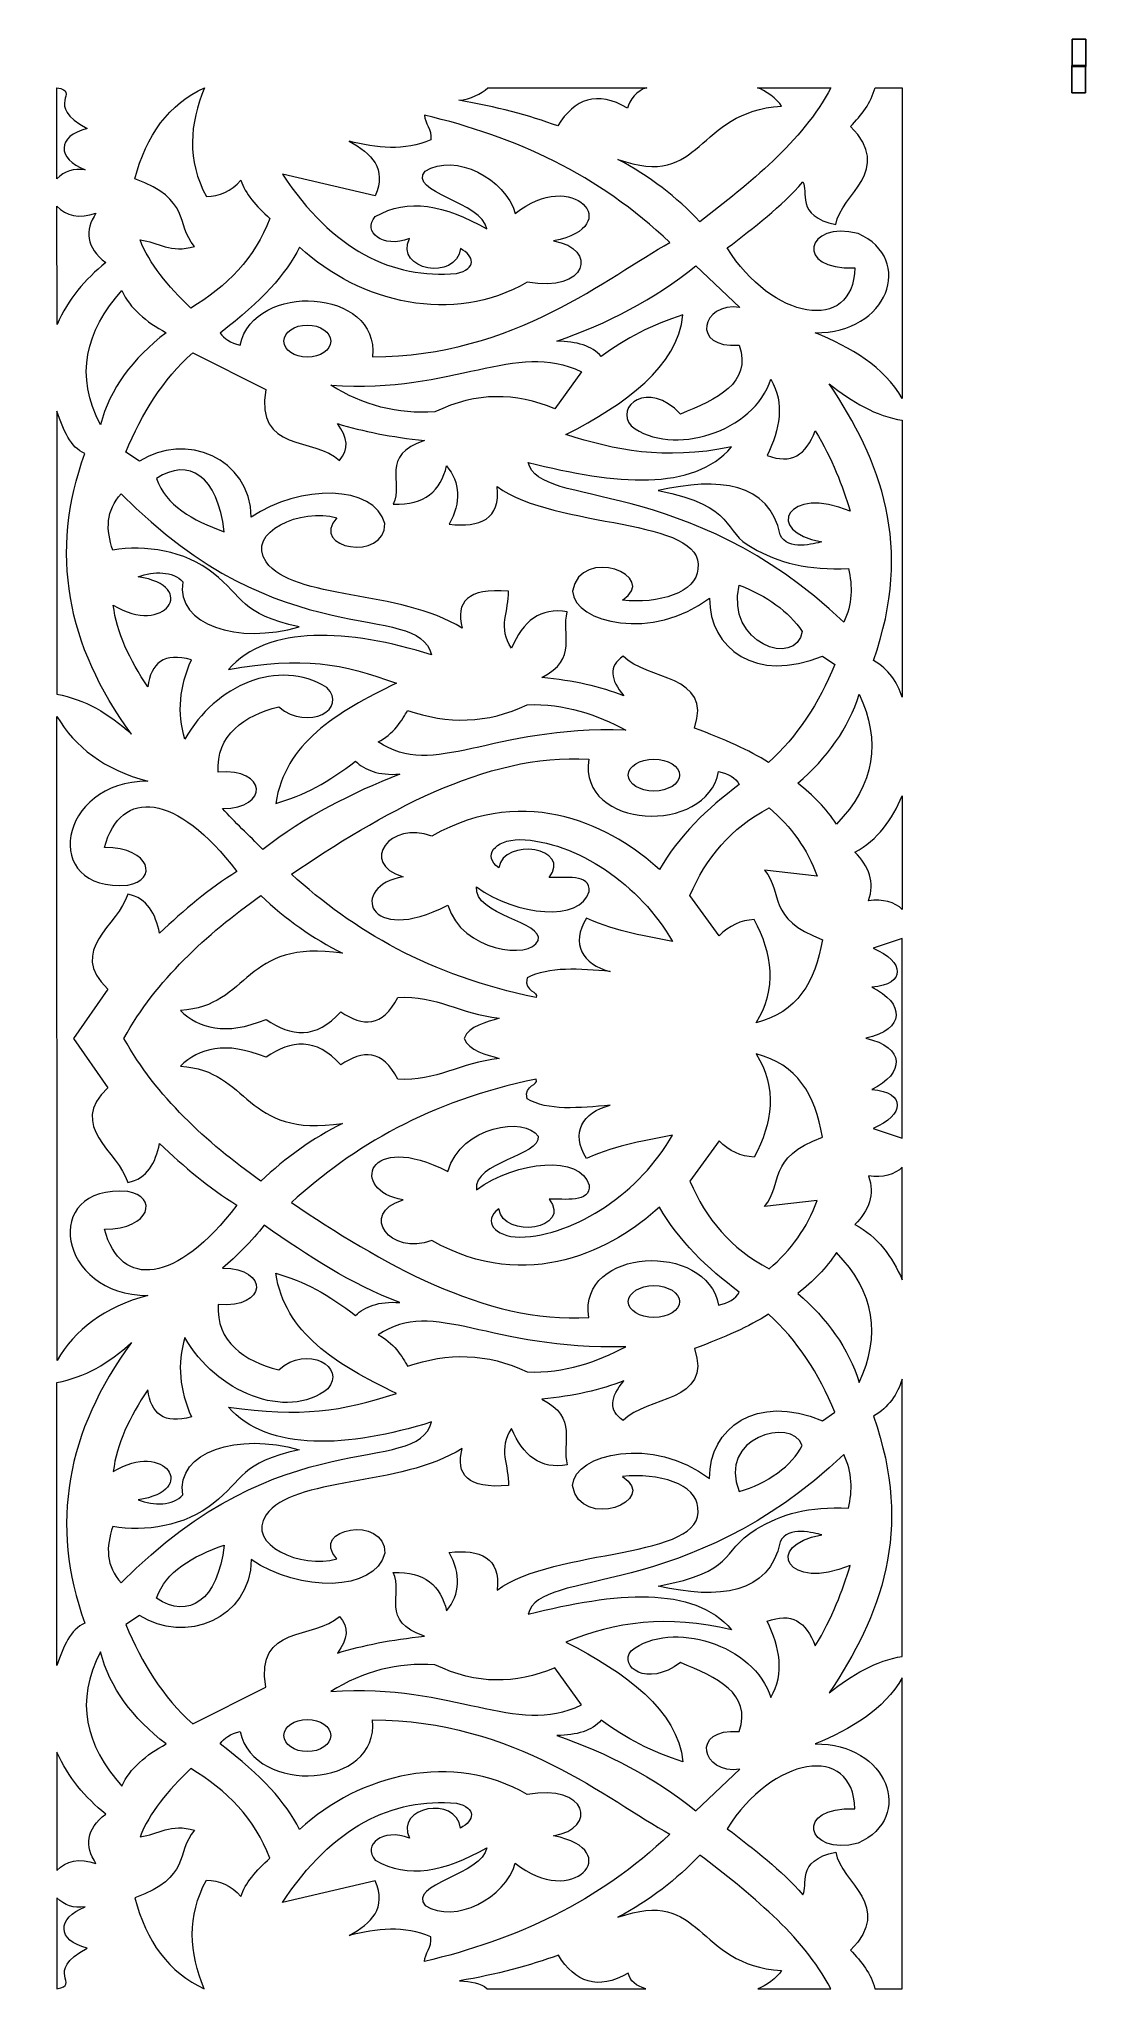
# Model space of a CAD drawing. Header units: centimetres. Extents: x -107 to 3, y -98 to 108.
import ezdxf

# ---------------------------------------------------------------- set-up
doc = ezdxf.new("R2010")
doc.units = ezdxf.units.CM
doc.header["$MEASUREMENT"] = 0
doc.header["$XCLIPFRAME"] = 0
doc.layers.add('layer 1', color=7, linetype='Continuous')
picture_1 = doc.add_image_def('image1.jpg', size_in_pixel=(2540, 5081))
picture_2 = doc.add_image_def('image2.jpg', size_in_pixel=(7487, 14974))

msp = doc.modelspace()

# ---------------------------------------------------------------- linework, layer by layer
at = {"layer": 'layer 1', "color": 114, "lineweight": 9}
for centre, major_axis, ratio in [((-79.1001, 76.34281), (2.46528, 0), 0.6875), ((-42.53049, 30.55171), (2.70535, 0), 0.620252463), ((-42.53049, -24.99369), (2.70535, 0), 0.620252463), ((-79.1001, -70.78479), (2.46528, 0), 0.6875)]:
    msp.add_ellipse(centre, major_axis=major_axis, ratio=ratio, dxfattribs=at)
for points, knots in [([(-105.51091, 103.07714), (-105.51091, 103.07714), (-105.51131, 93.45977), (-105.51131, 93.45977), (-105.51131, 93.45977), (-104.72367, 94.28158), (-103.77197, 94.6012), (-102.52778, 94.41863), (-102.52778, 94.41863), (-105.56067, 95.58364), (-105.54391, 97.98), (-102.32226, 98.7678), (-102.32226, 98.7678), (-107.03067, 101.32566), (-102.87428, 102.64324), (-105.51091, 103.07714)], [0, 0, 0, 0, 0.2, 0.2, 0.2, 0.2, 0.4, 0.4, 0.4, 0.4, 0.6, 0.6, 0.6, 0.6, 1, 1, 1, 1]), ([(-89.94271, 103.07403), (-93.63831, 101.40745), (-96.14959, 98.04862), (-97.28824, 93.45977), (-97.28824, 93.45977), (-91.28395, 91.29092), (-93.08752, 88.71113), (-90.98716, 86.33681), (-90.98716, 86.33681), (-93.5212, 85.57215), (-94.8226, 86.79341), (-96.74032, 87.02171), (-96.74032, 87.02171), (-95.77004, 84.52325), (-93.82948, 82.14609), (-91.3981, 79.83026), (-91.3981, 79.83026), (-87.58563, 82.08199), (-84.66342, 85.1127), (-83.04232, 89.28188), (-83.04232, 89.28188), (-84.54048, 90.58605), (-85.63061, 91.92733), (-86.12437, 93.32279), (-86.12437, 93.32279), (-87.15175, 92.15855), (-88.36175, 91.58781), (-89.75434, 91.61054), (-89.75434, 91.61054), (-91.80908, 95.3775), (-91.54084, 99.30709), (-89.94271, 103.07403)], [0, 0, 0, 0, 0.111111111, 0.111111111, 0.111111111, 0.111111111, 0.222222222, 0.222222222, 0.222222222, 0.222222222, 0.333333333, 0.333333333, 0.333333333, 0.333333333, 0.444444444, 0.444444444, 0.444444444, 0.444444444, 0.555555556, 0.555555556, 0.555555556, 0.555555556, 0.666666667, 0.666666667, 0.666666667, 0.666666667, 0.777777778, 0.777777778, 0.777777778, 0.777777778, 1, 1, 1, 1]), ([(-63.12591, 101.75475), (-59.23342, 101.11248), (-55.63594, 100.13416), (-52.68103, 99.04943), (-52.68103, 99.04943), (-50.91168, 101.9029), (-48.54882, 102.82745), (-45.31851, 100.93287), (-45.31851, 100.93287), (-45.13581, 101.7319), (-44.28864, 102.8271), (-43.28418, 103.07827), (-43.28418, 103.07827), (-43.28418, 103.07827), (-60.05859, 103.07676), (-60.05859, 103.07676), (-60.05859, 103.07676), (-60.76027, 102.43145), (-61.87574, 101.85153), (-63.12591, 101.75475)], [0, 0, 0, 0, 0.166666667, 0.166666667, 0.166666667, 0.166666667, 0.333333333, 0.333333333, 0.333333333, 0.333333333, 0.5, 0.5, 0.5, 0.5, 0.666666667, 0.666666667, 0.666666667, 0.666666667, 1, 1, 1, 1]), ([(-31.61361, 103.07751), (-30.86449, 102.84038), (-29.44606, 101.86454), (-29.07057, 101.13825), (-29.07057, 101.13825), (-38.24865, 100.56737), (-37.29021, 92.25711), (-46.33131, 95.52166), (-46.33131, 95.52166), (-42.99798, 93.7407), (-40.12119, 91.54886), (-37.70094, 88.94614), (-37.70094, 88.94614), (-32.47253, 92.96457), (-26.88991, 97.34639), (-23.85318, 103.07706), (-23.85318, 103.07706), (-23.85318, 103.07706), (-31.61361, 103.07751), (-31.61361, 103.07751)], [0, 0, 0, 0, 0.166666667, 0.166666667, 0.166666667, 0.166666667, 0.333333333, 0.333333333, 0.333333333, 0.333333333, 0.5, 0.5, 0.5, 0.5, 0.666666667, 0.666666667, 0.666666667, 0.666666667, 1, 1, 1, 1]), ([(-16.32863, 103.07706), (-16.32863, 103.07706), (-19.20515, 103.0776), (-19.20515, 103.0776), (-19.20515, 103.0776), (-19.60301, 101.49001), (-20.64469, 100.20172), (-21.77589, 98.98074), (-21.77589, 98.98074), (-17.17567, 94.31174), (-22.74626, 91.93722), (-23.35129, 88.63801), (-23.35129, 88.63801), (-27.65436, 89.52857), (-26.20719, 92.18201), (-26.81235, 93.14105), (-26.81235, 93.14105), (-29.11646, 90.50167), (-31.92898, 88.38671), (-34.79, 86.17216), (-34.79, 86.17216), (-30.1258, 78.61751), (-21.51849, 77.02531), (-21.33283, 84.07664), (-21.33283, 84.07664), (-27.83937, 83.77986), (-26.4924, 89.09925), (-20.99038, 87.70661), (-20.99038, 87.70661), (-14.91179, 84.93845), (-17.8911, 77.14201), (-25.51072, 77.22764), (-25.51072, 77.22764), (-21.75426, 75.66471), (-18.25658, 73.67609), (-16.3288, 70.28447), (-16.3288, 70.28447), (-16.3288, 70.28447), (-16.32863, 103.07706), (-16.32863, 103.07706)], [0, 0, 0, 0, 0.090909091, 0.090909091, 0.090909091, 0.090909091, 0.181818182, 0.181818182, 0.181818182, 0.181818182, 0.272727273, 0.272727273, 0.272727273, 0.272727273, 0.363636364, 0.363636364, 0.363636364, 0.363636364, 0.454545455, 0.454545455, 0.454545455, 0.454545455, 0.545454545, 0.545454545, 0.545454545, 0.545454545, 0.636363636, 0.636363636, 0.636363636, 0.636363636, 0.727272727, 0.727272727, 0.727272727, 0.727272727, 0.818181818, 0.818181818, 0.818181818, 0.818181818, 1, 1, 1, 1]), ([(-81.72932, 93.97058), (-81.72932, 93.97058), (-71.94844, 91.68594), (-71.94844, 91.68594), (-71.94844, 91.68594), (-70.6905, 94.52656), (-72.28942, 96.15302), (-74.68824, 97.43952), (-74.68824, 97.43952), (-71.7757, 96.73445), (-68.8789, 96.35971), (-66.05787, 97.57651), (-66.05787, 97.57651), (-65.94379, 98.73515), (-66.71995, 99.31171), (-66.74282, 100.17932), (-66.74282, 100.17932), (-57.20203, 97.93898), (-48.38331, 93.92632), (-40.85171, 86.7543), (-40.85171, 86.7543), (-47.26771, 83.21536), (-57.24532, 74.67664), (-72.22242, 74.69918), (-72.22242, 74.69918), (-71.46938, 81.93348), (-84.6883, 82.71545), (-86.1954, 75.93209), (-86.1954, 75.93209), (-87.23141, 76.149), (-87.8593, 76.61705), (-88.3017, 77.19924), (-88.3017, 77.19924), (-83.80491, 80.681), (-81.44333, 83.28051), (-79.91406, 86.24864), (-79.91406, 86.24864), (-73.54679, 80.34742), (-63.7134, 78.00496), (-55.90751, 82.56064), (-55.90751, 82.56064), (-49.54045, 81.38857), (-48.42075, 86.11723), (-53.11332, 86.91969), (-53.11332, 86.91969), (-45.36661, 88.4464), (-51.1591, 94.75241), (-57.15423, 89.79627), (-57.15423, 89.79627), (-58.19576, 93.52121), (-63.50785, 96.23354), (-66.67321, 94.28165), (-66.67321, 94.28165), (-68.57892, 92.04434), (-60.58927, 91.00543), (-60.16666, 88.18604), (-60.16666, 88.18604), (-64.63154, 90.70409), (-68.4469, 91.51542), (-71.94103, 89.47626), (-71.94103, 89.47626), (-73.31332, 87.89828), (-71.16769, 86.06594), (-68.31697, 87.15869), (-68.31697, 87.15869), (-69.94882, 83.84879), (-63.36066, 82.63295), (-62.94951, 86.10257), (-62.94951, 86.10257), (-61.45083, 85.33134), (-61.20242, 83.96989), (-63.37179, 83.48454), (-63.37179, 83.48454), (-70.10748, 82.87431), (-76.42074, 85.91573), (-81.72932, 93.97058)], [0, 0, 0, 0, 0.05, 0.05, 0.05, 0.05, 0.1, 0.1, 0.1, 0.1, 0.15, 0.15, 0.15, 0.15, 0.2, 0.2, 0.2, 0.2, 0.25, 0.25, 0.25, 0.25, 0.3, 0.3, 0.3, 0.3, 0.35, 0.35, 0.35, 0.35, 0.4, 0.4, 0.4, 0.4, 0.45, 0.45, 0.45, 0.45, 0.5, 0.5, 0.5, 0.5, 0.55, 0.55, 0.55, 0.55, 0.6, 0.6, 0.6, 0.6, 0.65, 0.65, 0.65, 0.65, 0.7, 0.7, 0.7, 0.7, 0.75, 0.75, 0.75, 0.75, 0.8, 0.8, 0.8, 0.8, 0.85, 0.85, 0.85, 0.85, 0.9, 0.9, 0.9, 0.9, 1, 1, 1, 1]), ([(-105.51078, 90.58319), (-105.51078, 90.58319), (-105.51026, 78.1019), (-105.51026, 78.1019), (-105.51026, 78.1019), (-104.35443, 80.75583), (-102.53053, 82.88373), (-100.37029, 84.62456), (-100.37029, 84.62456), (-102.45902, 86.26263), (-102.59603, 88.00913), (-101.39764, 89.8298), (-101.39764, 89.8298), (-103.17832, 89.25918), (-104.55186, 89.51031), (-105.51078, 90.58319)], [0, 0, 0, 0, 0.2, 0.2, 0.2, 0.2, 0.4, 0.4, 0.4, 0.4, 0.6, 0.6, 0.6, 0.6, 1, 1, 1, 1]), ([(-38.11191, 84.28848), (-42.51994, 80.73194), (-47.44871, 78.16479), (-52.76984, 76.34306), (-52.76984, 76.34306), (-50.68226, 76.3087), (-49.0504, 75.84776), (-48.1042, 74.7177), (-48.1042, 74.7177), (-45.52701, 76.60694), (-42.69016, 78.12525), (-39.47383, 79.10138), (-39.47383, 79.10138), (-40.02385, 73.62586), (-45.54681, 69.71506), (-51.81091, 66.47978), (-51.81091, 66.47978), (-46.65709, 64.86275), (-41.57739, 63.73101), (-34.34593, 65.1734), (-34.34593, 65.1734), (-38.39773, 60.4459), (-46.52057, 61.21785), (-55.7833, 63.52964), (-55.7833, 63.52964), (-54.59503, 58.55755), (-39.14678, 62.48213), (-22.49716, 46.6811), (-22.49716, 46.6811), (-21.58829, 48.576), (-21.5569, 50.47089), (-22.01773, 52.36577), (-22.01773, 52.36577), (-26.1727, 52.12618), (-29.46023, 52.97088), (-32.15425, 54.55745), (-32.15425, 54.55745), (-35.3045, 56.15655), (-33.73057, 58.96267), (-42.0853, 60.58457), (-42.0853, 60.58457), (-35.69034, 61.99915), (-30.36999, 61.48551), (-29.2091, 55.89287), (-29.2091, 55.89287), (-28.43281, 54.18088), (-25.56788, 54.96841), (-24.82582, 55.17386), (-24.82582, 55.17386), (-31.05735, 56.21264), (-28.44356, 61.22325), (-21.81226, 58.39289), (-21.81226, 58.39289), (-22.6357, 61.09904), (-23.70311, 63.87961), (-25.51072, 66.88565), (-25.51072, 66.88565), (-26.44829, 64.29328), (-28.08922, 63.31446), (-30.57898, 64.28303), (-30.57898, 64.28303), (-29.24504, 67.07408), (-28.70005, 69.73344), (-30.20009, 72.34164), (-30.20009, 72.34164), (-31.91258, 66.7652), (-40.64681, 64.03766), (-44.92774, 67.39935), (-44.92774, 67.39935), (-46.68509, 69.41957), (-43.19711, 72.33655), (-39.7202, 68.64318), (-39.7202, 68.64318), (-35.91535, 70.22945), (-32.15418, 71.83968), (-33.54489, 75.92676), (-33.54489, 75.92676), (-38.71143, 75.48956), (-37.52471, 80.50717), (-33.45556, 79.89875), (-33.45556, 79.89875), (-33.45556, 79.89875), (-38.11191, 84.28848), (-38.11191, 84.28848)], [0, 0, 0, 0, 0.045454545, 0.045454545, 0.045454545, 0.045454545, 0.090909091, 0.090909091, 0.090909091, 0.090909091, 0.136363636, 0.136363636, 0.136363636, 0.136363636, 0.181818182, 0.181818182, 0.181818182, 0.181818182, 0.227272727, 0.227272727, 0.227272727, 0.227272727, 0.272727273, 0.272727273, 0.272727273, 0.272727273, 0.318181818, 0.318181818, 0.318181818, 0.318181818, 0.363636364, 0.363636364, 0.363636364, 0.363636364, 0.409090909, 0.409090909, 0.409090909, 0.409090909, 0.454545455, 0.454545455, 0.454545455, 0.454545455, 0.5, 0.5, 0.5, 0.5, 0.545454545, 0.545454545, 0.545454545, 0.545454545, 0.590909091, 0.590909091, 0.590909091, 0.590909091, 0.636363636, 0.636363636, 0.636363636, 0.636363636, 0.681818182, 0.681818182, 0.681818182, 0.681818182, 0.727272727, 0.727272727, 0.727272727, 0.727272727, 0.772727273, 0.772727273, 0.772727273, 0.772727273, 0.818181818, 0.818181818, 0.818181818, 0.818181818, 0.863636364, 0.863636364, 0.863636364, 0.863636364, 0.909090909, 0.909090909, 0.909090909, 0.909090909, 1, 1, 1, 1]), ([(-98.65804, 81.67949), (-102.49352, 77.38176), (-103.65785, 72.71303), (-100.91821, 67.50206), (-100.91821, 67.50206), (-99.97078, 71.3261), (-97.50515, 74.49947), (-94.00072, 77.22764), (-94.00072, 77.22764), (-96.11263, 78.3919), (-97.82494, 79.78451), (-98.65804, 81.67949)], [0, 0, 0, 0, 0.25, 0.25, 0.25, 0.25, 0.5, 0.5, 0.5, 0.5, 1, 1, 1, 1]), ([(-76.6061, 71.6854), (-73.22666, 69.56041), (-69.57325, 68.62256), (-65.64586, 68.87186), (-65.64586, 68.87186), (-61.14836, 71.02363), (-57.19877, 70.89806), (-52.97521, 69.21431), (-52.97521, 69.21431), (-52.97521, 69.21431), (-50.16712, 73.11824), (-50.16712, 73.11824), (-50.16712, 73.11824), (-57.26787, 76.47606), (-63.34126, 70.79321), (-76.6061, 71.6854)], [0, 0, 0, 0, 0.2, 0.2, 0.2, 0.2, 0.4, 0.4, 0.4, 0.4, 0.6, 0.6, 0.6, 0.6, 1, 1, 1, 1]), ([(-91.19263, 75.10445), (-94.32035, 72.29067), (-96.58051, 68.71778), (-98.2471, 64.62548), (-98.2471, 64.62548), (-98.2471, 64.62548), (-96.80881, 63.66662), (-96.80881, 63.66662), (-96.80881, 63.66662), (-92.10583, 66.79433), (-85.02853, 64.00907), (-85.02853, 57.77648), (-85.02853, 57.77648), (-79.94885, 61.22957), (-71.98118, 61.241), (-70.91959, 57.09158), (-70.91959, 57.09158), (-70.89722, 53.04982), (-78.95611, 54.44264), (-75.98785, 57.70799), (-75.98785, 57.70799), (-79.70919, 58.79244), (-85.64499, 56.21266), (-83.45326, 53.05067), (-83.45326, 53.05067), (-80.59951, 49.00976), (-69.32149, 50.17409), (-62.76928, 46.06469), (-62.76928, 46.06469), (-63.47955, 48.82123), (-62.20225, 50.31553), (-57.89057, 49.96757), (-57.89057, 49.96757), (-57.77642, 47.95853), (-59.06611, 46.01797), (-57.54812, 43.94045), (-57.54812, 43.94045), (-56.36046, 46.8029), (-54.50513, 48.2929), (-51.6739, 47.77694), (-51.6739, 47.77694), (-52.32459, 45.47111), (-50.47576, 42.78864), (-54.34501, 40.85945), (-54.34501, 40.85945), (-51.0119, 40.52839), (-48.13532, 39.87776), (-45.71526, 38.90754), (-45.71526, 38.90754), (-47.14482, 40.64255), (-47.35027, 42.08081), (-45.76663, 43.08534), (-45.76663, 43.08534), (-43.28387, 40.53985), (-36.31567, 41.21293), (-38.24986, 35.51723), (-38.24986, 35.51723), (-35.11296, 34.32914), (-32.47649, 33.18106), (-30.442, 31.88726), (-30.442, 31.88726), (-27.39645, 34.61769), (-25.13199, 38.12923), (-23.45602, 42.22925), (-23.45602, 42.22925), (-23.45602, 42.22925), (-24.75733, 43.11962), (-24.75733, 43.11962), (-24.75733, 43.11962), (-31.78922, 40.20846), (-36.65197, 43.88416), (-36.67459, 49.21523), (-36.67459, 49.21523), (-42.61044, 44.68913), (-50.89773, 46.54978), (-51.12598, 49.96862), (-51.12598, 49.96862), (-50.24116, 54.82784), (-41.82928, 51.55788), (-45.85225, 49.00976), (-45.85225, 49.00976), (-42.08706, 48.57151), (-37.9716, 49.84344), (-37.90736, 52.29738), (-37.90736, 52.29738), (-37.0631, 57.81226), (-52.99842, 56.47829), (-59.07138, 61.00018), (-59.07138, 61.00018), (-58.70573, 57.518), (-60.85199, 56.67331), (-64.14001, 57.02747), (-64.14001, 57.02747), (-62.86123, 59.35467), (-62.95224, 61.40791), (-64.41304, 63.18719), (-64.41304, 63.18719), (-65.00089, 60.55601), (-66.70174, 59.03783), (-70.02922, 59.14628), (-70.02922, 59.14628), (-68.93338, 61.38362), (-71.46751, 64.30586), (-66.7417, 65.8583), (-66.7417, 65.8583), (-70.2115, 66.21437), (-73.22579, 66.82651), (-75.91936, 67.63904), (-75.91936, 67.63904), (-74.82801, 66.18339), (-74.65068, 64.91145), (-75.71983, 63.76463), (-75.71983, 63.76463), (-78.31102, 66.25309), (-84.63437, 64.59851), (-83.4934, 71.23001), (-83.4934, 71.23001), (-83.4934, 71.23001), (-91.19263, 75.10445), (-91.19263, 75.10445)], [0, 0, 0, 0, 0.032258065, 0.032258065, 0.032258065, 0.032258065, 0.064516129, 0.064516129, 0.064516129, 0.064516129, 0.096774194, 0.096774194, 0.096774194, 0.096774194, 0.129032258, 0.129032258, 0.129032258, 0.129032258, 0.161290323, 0.161290323, 0.161290323, 0.161290323, 0.193548387, 0.193548387, 0.193548387, 0.193548387, 0.225806452, 0.225806452, 0.225806452, 0.225806452, 0.258064516, 0.258064516, 0.258064516, 0.258064516, 0.290322581, 0.290322581, 0.290322581, 0.290322581, 0.322580645, 0.322580645, 0.322580645, 0.322580645, 0.35483871, 0.35483871, 0.35483871, 0.35483871, 0.387096774, 0.387096774, 0.387096774, 0.387096774, 0.419354839, 0.419354839, 0.419354839, 0.419354839, 0.451612903, 0.451612903, 0.451612903, 0.451612903, 0.483870968, 0.483870968, 0.483870968, 0.483870968, 0.516129032, 0.516129032, 0.516129032, 0.516129032, 0.548387097, 0.548387097, 0.548387097, 0.548387097, 0.580645161, 0.580645161, 0.580645161, 0.580645161, 0.612903226, 0.612903226, 0.612903226, 0.612903226, 0.64516129, 0.64516129, 0.64516129, 0.64516129, 0.677419355, 0.677419355, 0.677419355, 0.677419355, 0.709677419, 0.709677419, 0.709677419, 0.709677419, 0.741935484, 0.741935484, 0.741935484, 0.741935484, 0.774193548, 0.774193548, 0.774193548, 0.774193548, 0.806451613, 0.806451613, 0.806451613, 0.806451613, 0.838709677, 0.838709677, 0.838709677, 0.838709677, 0.870967742, 0.870967742, 0.870967742, 0.870967742, 0.903225806, 0.903225806, 0.903225806, 0.903225806, 0.935483871, 0.935483871, 0.935483871, 0.935483871, 1, 1, 1, 1]), ([(-24.02885, 71.83196), (-18.61325, 63.74004), (-15.0723, 54.76808), (-19.37119, 42.65309), (-19.37119, 42.65309), (-17.76091, 41.7545), (-16.84503, 40.30458), (-16.33176, 38.76601), (-16.33176, 38.76601), (-16.33176, 38.76601), (-16.3305, 67.98667), (-16.3305, 67.98667), (-16.3305, 67.98667), (-19.09317, 68.44318), (-21.63157, 69.91401), (-24.02885, 71.83196)], [0, 0, 0, 0, 0.2, 0.2, 0.2, 0.2, 0.4, 0.4, 0.4, 0.4, 0.6, 0.6, 0.6, 0.6, 1, 1, 1, 1]), ([(-105.51099, 68.9456), (-104.82814, 66.90249), (-104.09542, 65.14851), (-102.58889, 64.47813), (-102.58889, 64.47813), (-106.32432, 54.05838), (-104.51494, 44.21223), (-97.65725, 34.88829), (-97.65725, 34.88829), (-100.01837, 37.05654), (-102.60205, 38.5571), (-105.51099, 39.08178), (-105.51099, 39.08178), (-105.51099, 39.08178), (-105.51099, 68.9456), (-105.51099, 68.9456)], [0, 0, 0, 0, 0.2, 0.2, 0.2, 0.2, 0.4, 0.4, 0.4, 0.4, 0.6, 0.6, 0.6, 0.6, 1, 1, 1, 1]), ([(-94.99861, 61.85475), (-91.61977, 64.09209), (-88.56055, 62.15154), (-87.87565, 56.23857), (-87.87565, 56.23857), (-91.21573, 57.44203), (-94.0358, 59.00551), (-94.99861, 61.85475)], [0, 0, 0, 0, 0.333333333, 0.333333333, 0.333333333, 0.333333333, 1, 1, 1, 1]), ([(-98.73006, 60.24676), (-100.36273, 58.46594), (-100.36266, 56.4339), (-99.62042, 54.28767), (-99.62042, 54.28767), (-96.2176, 54.85686), (-92.06557, 54.28341), (-89.01814, 51.85787), (-89.01814, 51.85787), (-85.85945, 49.37799), (-86.14536, 47.52166), (-79.96027, 46.20167), (-79.96027, 46.20167), (-86.3752, 44.33292), (-92.98305, 46.33846), (-92.24174, 50.95256), (-92.24174, 50.95256), (-93.27489, 52.09109), (-95.28493, 52.10598), (-96.94579, 51.4754), (-96.94579, 51.4754), (-90.46731, 50.52163), (-94.1304, 45.13678), (-99.57017, 48.48692), (-99.57017, 48.48692), (-99.2213, 45.61034), (-97.84152, 42.73377), (-95.9402, 39.85718), (-95.9402, 39.85718), (-95.60176, 42.3913), (-94.2247, 43.55296), (-91.32961, 42.70868), (-91.32961, 42.70868), (-92.57513, 39.92343), (-92.86907, 37.13818), (-92.01451, 34.3529), (-92.01451, 34.3529), (-88.77266, 40.11463), (-82.17463, 42.88547), (-77.03786, 39.81197), (-77.03786, 39.81197), (-74.77276, 37.54757), (-78.9426, 35.16395), (-82.11489, 37.74317), (-82.11489, 37.74317), (-85.78022, 36.86432), (-88.71482, 34.79826), (-88.52152, 30.85991), (-88.52152, 30.85991), (-83.28183, 31.29921), (-83.09893, 27.05329), (-88.04209, 27.02447), (-88.04209, 27.02447), (-86.79351, 25.59906), (-85.24964, 24.20359), (-83.79571, 22.7096), (-83.79571, 22.7096), (-79.3382, 26.17985), (-74.44115, 28.64547), (-69.34432, 30.65444), (-69.34432, 30.65444), (-71.59588, 30.51181), (-73.02848, 31.07114), (-74.00164, 32.02424), (-74.00164, 32.02424), (-76.76551, 29.8769), (-79.57075, 28.35015), (-82.42591, 27.57239), (-82.42591, 27.57239), (-81.49563, 33.83925), (-76.0735, 37.21809), (-69.68677, 40.24304), (-69.68677, 40.24304), (-75.39437, 42.33196), (-79.59403, 43.13712), (-87.42568, 41.68133), (-87.42568, 41.68133), (-83.23558, 46.44477), (-74.75482, 45.99632), (-65.98831, 43.2566), (-65.98831, 43.2566), (-67.58759, 49.17112), (-81.78903, 42.89442), (-98.73006, 60.24676)], [0, 0, 0, 0, 0.045454545, 0.045454545, 0.045454545, 0.045454545, 0.090909091, 0.090909091, 0.090909091, 0.090909091, 0.136363636, 0.136363636, 0.136363636, 0.136363636, 0.181818182, 0.181818182, 0.181818182, 0.181818182, 0.227272727, 0.227272727, 0.227272727, 0.227272727, 0.272727273, 0.272727273, 0.272727273, 0.272727273, 0.318181818, 0.318181818, 0.318181818, 0.318181818, 0.363636364, 0.363636364, 0.363636364, 0.363636364, 0.409090909, 0.409090909, 0.409090909, 0.409090909, 0.454545455, 0.454545455, 0.454545455, 0.454545455, 0.5, 0.5, 0.5, 0.5, 0.545454545, 0.545454545, 0.545454545, 0.545454545, 0.590909091, 0.590909091, 0.590909091, 0.590909091, 0.636363636, 0.636363636, 0.636363636, 0.636363636, 0.681818182, 0.681818182, 0.681818182, 0.681818182, 0.727272727, 0.727272727, 0.727272727, 0.727272727, 0.772727273, 0.772727273, 0.772727273, 0.772727273, 0.818181818, 0.818181818, 0.818181818, 0.818181818, 0.863636364, 0.863636364, 0.863636364, 0.863636364, 0.909090909, 0.909090909, 0.909090909, 0.909090909, 1, 1, 1, 1]), ([(-33.52405, 50.58503), (-35.03037, 44.48857), (-27.48616, 41.7945), (-26.88052, 45.72224), (-26.88052, 45.72224), (-28.36458, 47.84536), (-30.5791, 49.4663), (-33.52405, 50.58503)], [0, 0, 0, 0, 0.333333333, 0.333333333, 0.333333333, 0.333333333, 1, 1, 1, 1]), ([(-68.52244, 37.36646), (-68.99055, 36.49888), (-70.06967, 34.75774), (-71.63346, 34.06136), (-71.63346, 34.06136), (-65.65192, 30.06616), (-59.98402, 35.74553), (-45.5098, 35.31176), (-45.5098, 35.31176), (-48.53201, 36.91964), (-51.93645, 38.11987), (-55.92028, 37.98287), (-55.92028, 37.98287), (-60.12102, 35.93384), (-64.32173, 35.94526), (-68.52244, 37.36646)], [0, 0, 0, 0, 0.2, 0.2, 0.2, 0.2, 0.4, 0.4, 0.4, 0.4, 0.6, 0.6, 0.6, 0.6, 1, 1, 1, 1]), ([(-20.87833, 39.08307), (-22.00295, 35.48304), (-24.22627, 32.38243), (-27.35995, 29.69558), (-27.35995, 29.69558), (-25.74592, 28.42711), (-24.34163, 27.0188), (-23.27548, 25.38507), (-23.27548, 25.38507), (-19.18035, 29.57438), (-18.58106, 34.16321), (-20.87833, 39.08307)], [0, 0, 0, 0, 0.25, 0.25, 0.25, 0.25, 0.5, 0.5, 0.5, 0.5, 1, 1, 1, 1]), ([(-103.7691, 2.77476), (-103.7691, 2.77476), (-100.16482, 7.98425), (-100.16482, 7.98425), (-100.16482, 7.98425), (-104.47969, 12.04799), (-99.00049, 14.74193), (-98.04163, 17.98379), (-98.04163, 17.98379), (-95.959, 17.57799), (-95.12308, 15.92541), (-94.68562, 13.87439), (-94.68562, 13.87439), (-92.12869, 16.32295), (-89.45759, 18.5717), (-86.53531, 20.38094), (-86.53531, 20.38094), (-92.88205, 28.7139), (-98.77219, 29.28465), (-100.50727, 22.91507), (-100.50727, 22.91507), (-95.5075, 22.89224), (-94.89109, 19.44491), (-98.04163, 18.94265), (-98.04163, 18.94265), (-107.40539, 18.17857), (-105.40061, 29.98368), (-95.92169, 29.90345), (-95.92169, 29.90345), (-100.52791, 31.11931), (-103.64444, 33.52804), (-105.51099, 36.75295), (-105.51099, 36.75295), (-105.51099, 36.75295), (-105.51045, -31.20836), (-105.51045, -31.20836), (-105.51045, -31.20836), (-103.6439, -27.98345), (-100.52791, -25.56129), (-95.92169, -24.34543), (-95.92169, -24.34543), (-105.40061, -24.42566), (-107.40539, -12.62055), (-98.04163, -13.38463), (-98.04163, -13.38463), (-94.89109, -13.88689), (-95.5075, -17.33422), (-100.50727, -17.35705), (-100.50727, -17.35705), (-98.77219, -23.72663), (-92.88205, -23.15588), (-86.53531, -14.82292), (-86.53531, -14.82292), (-89.45759, -13.01368), (-92.12869, -10.76493), (-94.68562, -8.31637), (-94.68562, -8.31637), (-95.12308, -10.36739), (-95.959, -12.01997), (-98.04163, -12.42577), (-98.04163, -12.42577), (-99.00049, -9.18391), (-104.47969, -6.48997), (-100.16482, -2.42623), (-100.16482, -2.42623), (-100.16482, -2.42623), (-103.7691, 2.77476), (-103.7691, 2.77476)], [0, 0, 0, 0, 0.055555556, 0.055555556, 0.055555556, 0.055555556, 0.111111111, 0.111111111, 0.111111111, 0.111111111, 0.166666667, 0.166666667, 0.166666667, 0.166666667, 0.222222222, 0.222222222, 0.222222222, 0.222222222, 0.277777778, 0.277777778, 0.277777778, 0.277777778, 0.333333333, 0.333333333, 0.333333333, 0.333333333, 0.388888889, 0.388888889, 0.388888889, 0.388888889, 0.444444444, 0.444444444, 0.444444444, 0.444444444, 0.5, 0.5, 0.5, 0.5, 0.555555556, 0.555555556, 0.555555556, 0.555555556, 0.611111111, 0.611111111, 0.611111111, 0.611111111, 0.666666667, 0.666666667, 0.666666667, 0.666666667, 0.722222222, 0.722222222, 0.722222222, 0.722222222, 0.777777778, 0.777777778, 0.777777778, 0.777777778, 0.833333333, 0.833333333, 0.833333333, 0.833333333, 0.888888889, 0.888888889, 0.888888889, 0.888888889, 1, 1, 1, 1]), ([(-41.94832, 20.58641), (-39.90004, 24.13432), (-36.94214, 27.01518), (-33.52405, 29.5586), (-33.52405, 29.5586), (-33.93504, 30.26629), (-34.6656, 30.72289), (-35.71573, 30.9284), (-35.71573, 30.9284), (-36.90909, 24.17604), (-50.56009, 24.78386), (-49.41373, 32.22971), (-49.41373, 32.22971), (-60.37228, 32.94378), (-71.50072, 26.34027), (-80.78215, 20.10698), (-80.78215, 20.10698), (-74.25342, 14.17068), (-66.24027, 9.37625), (-54.96142, 7.09388), (-54.96142, 7.09388), (-54.63048, 7.77878), (-56.25122, 7.60768), (-55.92028, 9.14858), (-55.92028, 9.14858), (-53.59628, 10.36147), (-50.37297, 10.13351), (-47.15356, 9.83348), (-47.15356, 9.83348), (-50.07547, 10.57563), (-51.33102, 12.74444), (-49.65336, 15.44967), (-49.65336, 15.44967), (-46.20025, 13.92129), (-43.33303, 13.60272), (-40.57852, 12.98402), (-40.57852, 12.98402), (-43.92325, 18.94834), (-50.7247, 23.57936), (-56.69476, 23.76796), (-56.69476, 23.76796), (-59.34982, 23.68962), (-60.65758, 22.06174), (-58.89955, 20.75755), (-58.89955, 20.75755), (-58.39076, 24.0506), (-51.07427, 22.88217), (-53.59162, 19.76453), (-53.59162, 19.76453), (-52.03024, 19.66523), (-49.1628, 20.22093), (-49.37943, 18.25777), (-49.37943, 18.25777), (-50.24956, 15.08477), (-57.00211, 15.6267), (-61.26204, 18.77689), (-61.26204, 18.77689), (-61.56247, 15.7571), (-54.04818, 15.07271), (-54.75549, 13.09222), (-54.75549, 13.09222), (-55.56349, 11.05041), (-62.81777, 11.92671), (-64.27606, 16.81946), (-64.27606, 16.81946), (-72.8928, 12.38642), (-74.69273, 18.85732), (-69.00187, 19.83302), (-69.00187, 19.83302), (-73.74964, 21.28274), (-70.33688, 25.77982), (-65.95399, 24.1137), (-65.95399, 24.1137), (-55.88443, 29.88131), (-46.61618, 24.93722), (-41.94832, 20.58641)], [0, 0, 0, 0, 0.05, 0.05, 0.05, 0.05, 0.1, 0.1, 0.1, 0.1, 0.15, 0.15, 0.15, 0.15, 0.2, 0.2, 0.2, 0.2, 0.25, 0.25, 0.25, 0.25, 0.3, 0.3, 0.3, 0.3, 0.35, 0.35, 0.35, 0.35, 0.4, 0.4, 0.4, 0.4, 0.45, 0.45, 0.45, 0.45, 0.5, 0.5, 0.5, 0.5, 0.55, 0.55, 0.55, 0.55, 0.6, 0.6, 0.6, 0.6, 0.65, 0.65, 0.65, 0.65, 0.7, 0.7, 0.7, 0.7, 0.75, 0.75, 0.75, 0.75, 0.8, 0.8, 0.8, 0.8, 0.85, 0.85, 0.85, 0.85, 0.9, 0.9, 0.9, 0.9, 1, 1, 1, 1]), ([(-30.37351, 27.09296), (-34.42015, 24.9812), (-37.057, 21.78501), (-38.72929, 17.84681), (-38.72929, 17.84681), (-38.72929, 17.84681), (-35.64724, 13.60043), (-35.64724, 13.60043), (-35.64724, 13.60043), (-34.59703, 14.67337), (-33.36421, 15.24413), (-31.94878, 15.31268), (-31.94878, 15.31268), (-30.00965, 11.68271), (-29.48171, 8.05276), (-31.74331, 4.42277), (-31.74331, 4.42277), (-27.46711, 5.49734), (-25.47231, 8.73632), (-24.75733, 13.18949), (-24.75733, 13.18949), (-30.69313, 15.42683), (-28.82107, 18.07511), (-30.85294, 20.51792), (-30.85294, 20.51792), (-30.85294, 20.51792), (-25.30525, 19.90151), (-25.30525, 19.90151), (-25.30525, 19.90151), (-26.35543, 22.75527), (-28.04485, 25.15242), (-30.37351, 27.09296)], [0, 0, 0, 0, 0.111111111, 0.111111111, 0.111111111, 0.111111111, 0.222222222, 0.222222222, 0.222222222, 0.222222222, 0.333333333, 0.333333333, 0.333333333, 0.333333333, 0.444444444, 0.444444444, 0.444444444, 0.444444444, 0.555555556, 0.555555556, 0.555555556, 0.555555556, 0.666666667, 0.666666667, 0.666666667, 0.666666667, 0.777777778, 0.777777778, 0.777777778, 0.777777778, 1, 1, 1, 1]), ([(-16.33308, 28.35145), (-17.39019, 25.92226), (-18.90475, 23.67669), (-21.33283, 22.43564), (-21.33283, 22.43564), (-19.82617, 20.93741), (-19.20978, 19.25369), (-19.89454, 17.29889), (-19.89454, 17.29889), (-18.41064, 17.50429), (-17.08224, 17.16471), (-16.32881, 16.36572), (-16.32881, 16.36572), (-16.32881, 16.36572), (-16.33308, 28.35145), (-16.33308, 28.35145)], [0, 0, 0, 0, 0.2, 0.2, 0.2, 0.2, 0.4, 0.4, 0.4, 0.4, 0.6, 0.6, 0.6, 0.6, 1, 1, 1, 1]), ([(-62.56381, 2.77901), (-62.05718, 4.13319), (-60.1773, 4.46856), (-58.86535, 4.9022), (-58.86535, 4.9022), (-62.97475, 5.3588), (-65.44039, 7.32218), (-69.54979, 7.09388), (-69.54979, 7.09388), (-71.14778, 3.91985), (-73.24816, 4.01131), (-75.57691, 5.5871), (-75.57691, 5.5871), (-78.20236, 2.64137), (-80.8278, 2.96113), (-83.45326, 4.76522), (-83.45326, 4.76522), (-87.80269, 3.02964), (-90.51938, 3.80596), (-92.49394, 5.72408), (-92.49394, 5.72408), (-85.07419, 6.15785), (-85.87324, 13.37213), (-75.37144, 11.7512), (-75.37144, 11.7512), (-78.52198, 13.32646), (-81.39856, 15.35833), (-84.00118, 17.84681), (-84.00118, 17.84681), (-89.81688, 13.66915), (-95.01271, 8.967), (-98.45257, 2.77901), (-98.45257, 2.77901), (-95.01271, -3.40898), (-89.81688, -8.11113), (-84.00118, -12.28879), (-84.00118, -12.28879), (-81.39856, -9.80031), (-78.52198, -7.76844), (-75.37144, -6.19318), (-75.37144, -6.19318), (-85.87324, -7.81411), (-85.07419, -0.59983), (-92.49394, -0.16606), (-92.49394, -0.16606), (-90.51938, 1.75206), (-87.80269, 2.52838), (-83.45326, 0.7928), (-83.45326, 0.7928), (-80.8278, 2.59689), (-78.20236, 2.91665), (-75.57691, -0.02908), (-75.57691, -0.02908), (-73.24816, 1.54671), (-71.14778, 1.63817), (-69.54979, -1.53586), (-69.54979, -1.53586), (-65.44039, -1.76416), (-62.97475, 0.19922), (-58.86535, 0.65582), (-58.86535, 0.65582), (-60.1773, 1.08946), (-62.05718, 1.42483), (-62.56381, 2.77901)], [0, 0, 0, 0, 0.058823529, 0.058823529, 0.058823529, 0.058823529, 0.117647059, 0.117647059, 0.117647059, 0.117647059, 0.176470588, 0.176470588, 0.176470588, 0.176470588, 0.235294118, 0.235294118, 0.235294118, 0.235294118, 0.294117647, 0.294117647, 0.294117647, 0.294117647, 0.352941176, 0.352941176, 0.352941176, 0.352941176, 0.411764706, 0.411764706, 0.411764706, 0.411764706, 0.470588235, 0.470588235, 0.470588235, 0.470588235, 0.529411765, 0.529411765, 0.529411765, 0.529411765, 0.588235294, 0.588235294, 0.588235294, 0.588235294, 0.647058824, 0.647058824, 0.647058824, 0.647058824, 0.705882353, 0.705882353, 0.705882353, 0.705882353, 0.764705882, 0.764705882, 0.764705882, 0.764705882, 0.823529412, 0.823529412, 0.823529412, 0.823529412, 0.882352941, 0.882352941, 0.882352941, 0.882352941, 1, 1, 1, 1]), ([(-20.18991, 2.78758), (-15.99913, 3.7082), (-16.042, 6.49086), (-19.55209, 8.18972), (-19.55209, 8.18972), (-15.8855, 8.44388), (-16.0624, 10.90364), (-19.41511, 12.29912), (-19.41511, 12.29912), (-19.41511, 12.29912), (-16.32891, 13.32982), (-16.32891, 13.32982), (-16.32891, 13.32982), (-16.32891, 13.32982), (-16.32884, -7.76926), (-16.32884, -7.76926), (-16.32884, -7.76926), (-16.32884, -7.76926), (-19.41511, -6.7411), (-19.41511, -6.7411), (-19.41511, -6.7411), (-16.0624, -5.34562), (-15.8855, -2.88586), (-19.55209, -2.6317), (-19.55209, -2.6317), (-16.042, -0.93284), (-15.99913, 1.86696), (-20.18991, 2.78758)], [0, 0, 0, 0, 0.125, 0.125, 0.125, 0.125, 0.25, 0.25, 0.25, 0.25, 0.375, 0.375, 0.375, 0.375, 0.5, 0.5, 0.5, 0.5, 0.625, 0.625, 0.625, 0.625, 0.75, 0.75, 0.75, 0.75, 1, 1, 1, 1]), ([(-30.37351, -21.53494), (-34.42015, -19.42318), (-37.057, -16.22699), (-38.72929, -12.28879), (-38.72929, -12.28879), (-38.72929, -12.28879), (-35.64724, -8.04241), (-35.64724, -8.04241), (-35.64724, -8.04241), (-34.59703, -9.11535), (-33.36421, -9.68611), (-31.94878, -9.75466), (-31.94878, -9.75466), (-30.00965, -6.12469), (-29.48171, -2.49474), (-31.74331, 1.13525), (-31.74331, 1.13525), (-27.46711, 0.06068), (-25.47231, -3.1783), (-24.75733, -7.63147), (-24.75733, -7.63147), (-30.69313, -9.86881), (-28.82107, -12.51709), (-30.85294, -14.9599), (-30.85294, -14.9599), (-30.85294, -14.9599), (-25.30525, -14.34349), (-25.30525, -14.34349), (-25.30525, -14.34349), (-26.35543, -17.19725), (-28.04485, -19.5944), (-30.37351, -21.53494)], [0, 0, 0, 0, 0.111111111, 0.111111111, 0.111111111, 0.111111111, 0.222222222, 0.222222222, 0.222222222, 0.222222222, 0.333333333, 0.333333333, 0.333333333, 0.333333333, 0.444444444, 0.444444444, 0.444444444, 0.444444444, 0.555555556, 0.555555556, 0.555555556, 0.555555556, 0.666666667, 0.666666667, 0.666666667, 0.666666667, 0.777777778, 0.777777778, 0.777777778, 0.777777778, 1, 1, 1, 1]), ([(-41.94832, -15.02839), (-39.90004, -18.5763), (-36.94214, -21.45716), (-33.52405, -24.00058), (-33.52405, -24.00058), (-33.93504, -24.70827), (-34.6656, -25.16487), (-35.71573, -25.37038), (-35.71573, -25.37038), (-36.90909, -18.61802), (-50.56009, -19.22584), (-49.41373, -26.67169), (-49.41373, -26.67169), (-60.37228, -27.38576), (-71.50072, -20.78225), (-80.78215, -14.54896), (-80.78215, -14.54896), (-74.25342, -8.61266), (-66.24027, -3.81823), (-54.96142, -1.53586), (-54.96142, -1.53586), (-54.63048, -2.22076), (-56.25122, -2.04966), (-55.92028, -3.59056), (-55.92028, -3.59056), (-53.80172, -4.89761), (-50.37297, -4.57549), (-47.15356, -4.27546), (-47.15356, -4.27546), (-50.07547, -5.01761), (-51.33102, -7.18642), (-49.65336, -9.89165), (-49.65336, -9.89165), (-46.20025, -8.36327), (-43.33303, -8.0447), (-40.57852, -7.426), (-40.57852, -7.426), (-43.92325, -13.39032), (-50.7247, -18.02134), (-56.69476, -18.20994), (-56.69476, -18.20994), (-59.34982, -18.1316), (-60.65758, -16.50372), (-58.89955, -15.19953), (-58.89955, -15.19953), (-58.39076, -18.49258), (-51.07427, -17.32415), (-53.59162, -14.20651), (-53.59162, -14.20651), (-52.03024, -14.10721), (-49.1628, -14.66291), (-49.37943, -12.69975), (-49.37943, -12.69975), (-50.24956, -9.52675), (-57.00211, -10.06868), (-61.26204, -13.21887), (-61.26204, -13.21887), (-61.56247, -10.19908), (-54.4933, -9.66877), (-54.75549, -7.5342), (-54.75549, -7.5342), (-56.14557, -5.47527), (-62.81777, -6.36869), (-64.27606, -11.26144), (-64.27606, -11.26144), (-72.8928, -6.8284), (-74.69273, -13.2993), (-69.00187, -14.275), (-69.00187, -14.275), (-73.74964, -15.72472), (-70.33688, -20.2218), (-65.95399, -18.55568), (-65.95399, -18.55568), (-55.88443, -24.32329), (-46.61618, -19.3792), (-41.94832, -15.02839)], [0, 0, 0, 0, 0.05, 0.05, 0.05, 0.05, 0.1, 0.1, 0.1, 0.1, 0.15, 0.15, 0.15, 0.15, 0.2, 0.2, 0.2, 0.2, 0.25, 0.25, 0.25, 0.25, 0.3, 0.3, 0.3, 0.3, 0.35, 0.35, 0.35, 0.35, 0.4, 0.4, 0.4, 0.4, 0.45, 0.45, 0.45, 0.45, 0.5, 0.5, 0.5, 0.5, 0.55, 0.55, 0.55, 0.55, 0.6, 0.6, 0.6, 0.6, 0.65, 0.65, 0.65, 0.65, 0.7, 0.7, 0.7, 0.7, 0.75, 0.75, 0.75, 0.75, 0.8, 0.8, 0.8, 0.8, 0.85, 0.85, 0.85, 0.85, 0.9, 0.9, 0.9, 0.9, 1, 1, 1, 1]), ([(-16.3288, -22.70783), (-17.38591, -20.27864), (-18.90475, -18.11867), (-21.33283, -16.87762), (-21.33283, -16.87762), (-19.82617, -15.37939), (-19.20978, -13.69567), (-19.89454, -11.74087), (-19.89454, -11.74087), (-18.41064, -11.94627), (-17.08226, -11.60558), (-16.32883, -10.80659), (-16.32883, -10.80659), (-16.32883, -10.80659), (-16.3288, -22.70783), (-16.3288, -22.70783)], [0, 0, 0, 0, 0.2, 0.2, 0.2, 0.2, 0.4, 0.4, 0.4, 0.4, 0.6, 0.6, 0.6, 0.6, 1, 1, 1, 1]), ([(-98.73006, -54.68874), (-100.36273, -52.90792), (-100.36266, -50.87588), (-99.62042, -48.72965), (-99.62042, -48.72965), (-96.2176, -49.29884), (-92.06557, -48.72539), (-89.01814, -46.29985), (-89.01814, -46.29985), (-85.85945, -43.81997), (-86.14536, -41.96364), (-79.96027, -40.64365), (-79.96027, -40.64365), (-86.3752, -38.7749), (-92.98305, -40.78044), (-92.24174, -45.39454), (-92.24174, -45.39454), (-93.27489, -46.53307), (-95.28493, -46.54796), (-96.94579, -45.91738), (-96.94579, -45.91738), (-90.46731, -44.96361), (-94.1304, -39.57876), (-99.57017, -42.9289), (-99.57017, -42.9289), (-99.2213, -40.05232), (-97.84152, -37.17575), (-95.9402, -34.29916), (-95.9402, -34.29916), (-95.60176, -36.83328), (-94.2247, -37.99494), (-91.32961, -37.15066), (-91.32961, -37.15066), (-92.57513, -34.36541), (-92.86907, -31.58016), (-92.01451, -28.79488), (-92.01451, -28.79488), (-88.77266, -34.55661), (-81.26355, -37.62924), (-76.94866, -34.21329), (-76.94866, -34.21329), (-74.92372, -31.89607), (-79.07958, -29.46895), (-82.11489, -32.18515), (-82.11489, -32.18515), (-85.78022, -31.3063), (-88.71482, -29.24024), (-88.52152, -25.30189), (-88.52152, -25.30189), (-83.28183, -25.74119), (-83.09893, -21.49527), (-88.04209, -21.46645), (-88.04209, -21.46645), (-86.60775, -20.25101), (-84.96924, -18.60249), (-83.64163, -16.94614), (-83.64163, -16.94614), (-78.91342, -20.26437), (-74.57811, -23.08745), (-69.34432, -25.09642), (-69.34432, -25.09642), (-71.59588, -24.95379), (-73.02848, -25.51312), (-74.00164, -26.46622), (-74.00164, -26.46622), (-76.76551, -24.31888), (-79.57075, -22.79213), (-82.42591, -22.01437), (-82.42591, -22.01437), (-81.49563, -28.28123), (-76.0735, -31.66007), (-69.68677, -34.68502), (-69.68677, -34.68502), (-75.46286, -36.56847), (-79.73101, -37.23665), (-87.42568, -36.12331), (-87.42568, -36.12331), (-83.23558, -40.88675), (-74.75482, -40.4383), (-65.98831, -37.69858), (-65.98831, -37.69858), (-67.58759, -43.6131), (-81.78903, -37.3364), (-98.73006, -54.68874)], [0, 0, 0, 0, 0.045454545, 0.045454545, 0.045454545, 0.045454545, 0.090909091, 0.090909091, 0.090909091, 0.090909091, 0.136363636, 0.136363636, 0.136363636, 0.136363636, 0.181818182, 0.181818182, 0.181818182, 0.181818182, 0.227272727, 0.227272727, 0.227272727, 0.227272727, 0.272727273, 0.272727273, 0.272727273, 0.272727273, 0.318181818, 0.318181818, 0.318181818, 0.318181818, 0.363636364, 0.363636364, 0.363636364, 0.363636364, 0.409090909, 0.409090909, 0.409090909, 0.409090909, 0.454545455, 0.454545455, 0.454545455, 0.454545455, 0.5, 0.5, 0.5, 0.5, 0.545454545, 0.545454545, 0.545454545, 0.545454545, 0.590909091, 0.590909091, 0.590909091, 0.590909091, 0.636363636, 0.636363636, 0.636363636, 0.636363636, 0.681818182, 0.681818182, 0.681818182, 0.681818182, 0.727272727, 0.727272727, 0.727272727, 0.727272727, 0.772727273, 0.772727273, 0.772727273, 0.772727273, 0.818181818, 0.818181818, 0.818181818, 0.818181818, 0.863636364, 0.863636364, 0.863636364, 0.863636364, 0.909090909, 0.909090909, 0.909090909, 0.909090909, 1, 1, 1, 1]), ([(-20.87833, -33.52505), (-22.00295, -29.92502), (-24.22627, -26.82441), (-27.35995, -24.13756), (-27.35995, -24.13756), (-25.74592, -22.86909), (-24.34163, -21.46078), (-23.27548, -19.82705), (-23.27548, -19.82705), (-19.18035, -24.01636), (-18.58106, -28.60519), (-20.87833, -33.52505)], [0, 0, 0, 0, 0.25, 0.25, 0.25, 0.25, 0.5, 0.5, 0.5, 0.5, 1, 1, 1, 1]), ([(-68.52244, -31.80844), (-68.99055, -30.94086), (-70.06967, -29.19972), (-71.63346, -28.50334), (-71.63346, -28.50334), (-65.65192, -24.50814), (-59.98402, -30.18751), (-45.5098, -29.75374), (-45.5098, -29.75374), (-48.53201, -31.36162), (-51.93645, -32.56185), (-55.92028, -32.42485), (-55.92028, -32.42485), (-60.12102, -30.37582), (-64.32173, -30.38724), (-68.52244, -31.80844)], [0, 0, 0, 0, 0.2, 0.2, 0.2, 0.2, 0.4, 0.4, 0.4, 0.4, 0.6, 0.6, 0.6, 0.6, 1, 1, 1, 1]), ([(-91.19263, -69.54643), (-94.32035, -66.73265), (-96.58051, -63.15976), (-98.2471, -59.06746), (-98.2471, -59.06746), (-98.2471, -59.06746), (-96.80881, -58.1086), (-96.80881, -58.1086), (-96.80881, -58.1086), (-92.10583, -61.23631), (-85.02853, -58.45105), (-85.02853, -52.21846), (-85.02853, -52.21846), (-79.94885, -55.67155), (-71.98118, -55.68298), (-70.91959, -51.53356), (-70.91959, -51.53356), (-70.89722, -47.4918), (-78.95611, -48.88462), (-75.98785, -52.14997), (-75.98785, -52.14997), (-79.70919, -53.23442), (-85.64499, -50.65464), (-83.45326, -47.49265), (-83.45326, -47.49265), (-80.59951, -43.45174), (-69.32149, -44.61607), (-62.76928, -40.50667), (-62.76928, -40.50667), (-63.47955, -43.26321), (-62.20225, -44.75751), (-57.89057, -44.40955), (-57.89057, -44.40955), (-57.77642, -42.40051), (-59.06611, -40.45995), (-57.54812, -38.38243), (-57.54812, -38.38243), (-56.36046, -41.24488), (-54.50513, -42.73488), (-51.6739, -42.21892), (-51.6739, -42.21892), (-52.32459, -39.91309), (-50.47576, -37.23062), (-54.34501, -35.30143), (-54.34501, -35.30143), (-51.0119, -34.97037), (-48.13532, -34.31974), (-45.71526, -33.34952), (-45.71526, -33.34952), (-47.14482, -35.08453), (-47.35027, -36.52279), (-45.76663, -37.52732), (-45.76663, -37.52732), (-43.28387, -34.98183), (-36.31567, -35.65491), (-38.24986, -29.95921), (-38.24986, -29.95921), (-35.11296, -28.77112), (-32.47649, -27.62304), (-30.442, -26.32924), (-30.442, -26.32924), (-27.39645, -29.05967), (-25.13199, -32.57121), (-23.45602, -36.67123), (-23.45602, -36.67123), (-23.45602, -36.67123), (-24.75733, -37.5616), (-24.75733, -37.5616), (-24.75733, -37.5616), (-31.78922, -34.65044), (-36.65197, -38.32614), (-36.67459, -43.65721), (-36.67459, -43.65721), (-42.61044, -39.13111), (-50.89773, -40.99176), (-51.12598, -44.4106), (-51.12598, -44.4106), (-50.24116, -49.26982), (-41.82928, -45.99986), (-45.85225, -43.45174), (-45.85225, -43.45174), (-42.08706, -43.01349), (-37.9716, -44.28542), (-37.90736, -46.73936), (-37.90736, -46.73936), (-37.0631, -52.25424), (-52.99842, -50.92027), (-59.07138, -55.44216), (-59.07138, -55.44216), (-58.70573, -51.95998), (-60.85199, -51.11529), (-64.14001, -51.46945), (-64.14001, -51.46945), (-62.86123, -53.79665), (-62.95224, -55.84989), (-64.41304, -57.62917), (-64.41304, -57.62917), (-65.00089, -54.99799), (-66.70174, -53.47981), (-70.02922, -53.58826), (-70.02922, -53.58826), (-68.93338, -55.8256), (-71.46751, -58.74784), (-66.7417, -60.30028), (-66.7417, -60.30028), (-70.2115, -60.65635), (-73.22579, -61.26849), (-75.91936, -62.08102), (-75.91936, -62.08102), (-74.82801, -60.62537), (-74.65068, -59.35343), (-75.71983, -58.20661), (-75.71983, -58.20661), (-78.31102, -60.69507), (-84.63437, -59.04049), (-83.4934, -65.67199), (-83.4934, -65.67199), (-83.4934, -65.67199), (-91.19263, -69.54643), (-91.19263, -69.54643)], [0, 0, 0, 0, 0.032258065, 0.032258065, 0.032258065, 0.032258065, 0.064516129, 0.064516129, 0.064516129, 0.064516129, 0.096774194, 0.096774194, 0.096774194, 0.096774194, 0.129032258, 0.129032258, 0.129032258, 0.129032258, 0.161290323, 0.161290323, 0.161290323, 0.161290323, 0.193548387, 0.193548387, 0.193548387, 0.193548387, 0.225806452, 0.225806452, 0.225806452, 0.225806452, 0.258064516, 0.258064516, 0.258064516, 0.258064516, 0.290322581, 0.290322581, 0.290322581, 0.290322581, 0.322580645, 0.322580645, 0.322580645, 0.322580645, 0.35483871, 0.35483871, 0.35483871, 0.35483871, 0.387096774, 0.387096774, 0.387096774, 0.387096774, 0.419354839, 0.419354839, 0.419354839, 0.419354839, 0.451612903, 0.451612903, 0.451612903, 0.451612903, 0.483870968, 0.483870968, 0.483870968, 0.483870968, 0.516129032, 0.516129032, 0.516129032, 0.516129032, 0.548387097, 0.548387097, 0.548387097, 0.548387097, 0.580645161, 0.580645161, 0.580645161, 0.580645161, 0.612903226, 0.612903226, 0.612903226, 0.612903226, 0.64516129, 0.64516129, 0.64516129, 0.64516129, 0.677419355, 0.677419355, 0.677419355, 0.677419355, 0.709677419, 0.709677419, 0.709677419, 0.709677419, 0.741935484, 0.741935484, 0.741935484, 0.741935484, 0.774193548, 0.774193548, 0.774193548, 0.774193548, 0.806451613, 0.806451613, 0.806451613, 0.806451613, 0.838709677, 0.838709677, 0.838709677, 0.838709677, 0.870967742, 0.870967742, 0.870967742, 0.870967742, 0.903225806, 0.903225806, 0.903225806, 0.903225806, 0.935483871, 0.935483871, 0.935483871, 0.935483871, 1, 1, 1, 1]), ([(-105.51099, -63.38758), (-104.82814, -61.34447), (-104.09542, -59.59049), (-102.58889, -58.92011), (-102.58889, -58.92011), (-106.32432, -48.50036), (-104.51494, -38.65421), (-97.65725, -29.33027), (-97.65725, -29.33027), (-100.01837, -31.49852), (-102.60205, -32.99908), (-105.51099, -33.52376), (-105.51099, -33.52376), (-105.51099, -33.52376), (-105.51099, -63.38758), (-105.51099, -63.38758)], [0, 0, 0, 0, 0.2, 0.2, 0.2, 0.2, 0.4, 0.4, 0.4, 0.4, 0.6, 0.6, 0.6, 0.6, 1, 1, 1, 1]), ([(-24.02885, -66.27394), (-18.61325, -58.18202), (-15.0723, -49.21006), (-19.37119, -37.09507), (-19.37119, -37.09507), (-17.76091, -36.19648), (-16.84503, -34.72944), (-16.33176, -33.19087), (-16.33176, -33.19087), (-16.33176, -33.19087), (-16.32876, -62.42872), (-16.32876, -62.42872), (-16.32876, -62.42872), (-19.09143, -62.88523), (-21.63157, -64.35599), (-24.02885, -66.27394)], [0, 0, 0, 0, 0.2, 0.2, 0.2, 0.2, 0.4, 0.4, 0.4, 0.4, 0.6, 0.6, 0.6, 0.6, 1, 1, 1, 1]), ([(-33.52405, -45.02701), (-35.92074, -39.34149), (-27.98057, -37.13752), (-26.88052, -40.16422), (-26.88052, -40.16422), (-27.91946, -42.28734), (-30.5791, -44.21644), (-33.52405, -45.02701)], [0, 0, 0, 0, 0.333333333, 0.333333333, 0.333333333, 0.333333333, 1, 1, 1, 1]), ([(-38.11191, -78.73046), (-42.51994, -75.17392), (-47.44871, -72.60677), (-52.76984, -70.78504), (-52.76984, -70.78504), (-50.68226, -70.75068), (-49.0504, -70.28974), (-48.1042, -69.15968), (-48.1042, -69.15968), (-45.52701, -71.04892), (-42.69016, -72.56723), (-39.47383, -73.54336), (-39.47383, -73.54336), (-40.02385, -68.06784), (-45.54681, -64.15704), (-51.81091, -60.92176), (-51.81091, -60.92176), (-46.65709, -58.75681), (-41.09796, -58.03601), (-34.34593, -59.61538), (-34.34593, -59.61538), (-38.39773, -54.88788), (-46.52057, -55.65983), (-55.7833, -57.97162), (-55.7833, -57.97162), (-54.59503, -52.99953), (-39.14678, -56.92411), (-22.49716, -41.12308), (-22.49716, -41.12308), (-21.58829, -43.01798), (-21.5569, -44.91287), (-22.01773, -46.80775), (-22.01773, -46.80775), (-26.1727, -46.56816), (-29.04935, -47.41286), (-31.74337, -48.99943), (-31.74337, -48.99943), (-35.74962, -51.59149), (-33.73057, -53.40465), (-42.0853, -55.02655), (-42.0853, -55.02655), (-35.69034, -56.44113), (-30.36999, -55.92749), (-29.2091, -50.33485), (-29.2091, -50.33485), (-28.43281, -48.62286), (-25.56788, -49.41039), (-24.82582, -49.61584), (-24.82582, -49.61584), (-31.05735, -50.65462), (-28.44356, -55.66523), (-21.81226, -52.83487), (-21.81226, -52.83487), (-22.6357, -55.54102), (-23.70311, -58.32159), (-25.51072, -61.32763), (-25.51072, -61.32763), (-26.44829, -58.73526), (-28.08922, -57.75644), (-30.57898, -58.72501), (-30.57898, -58.72501), (-29.24504, -61.51606), (-28.70005, -64.17542), (-30.20009, -66.78362), (-30.20009, -66.78362), (-31.91258, -61.20718), (-40.64681, -58.47964), (-44.92774, -61.84133), (-44.92774, -61.84133), (-46.27421, -63.48491), (-43.29983, -65.78557), (-39.7202, -63.08516), (-39.7202, -63.08516), (-35.91535, -64.67143), (-32.15418, -66.28166), (-33.54489, -70.36874), (-33.54489, -70.36874), (-38.71143, -69.93154), (-37.52471, -74.94915), (-33.45556, -74.34073), (-33.45556, -74.34073), (-33.45556, -74.34073), (-38.11191, -78.73046), (-38.11191, -78.73046)], [0, 0, 0, 0, 0.045454545, 0.045454545, 0.045454545, 0.045454545, 0.090909091, 0.090909091, 0.090909091, 0.090909091, 0.136363636, 0.136363636, 0.136363636, 0.136363636, 0.181818182, 0.181818182, 0.181818182, 0.181818182, 0.227272727, 0.227272727, 0.227272727, 0.227272727, 0.272727273, 0.272727273, 0.272727273, 0.272727273, 0.318181818, 0.318181818, 0.318181818, 0.318181818, 0.363636364, 0.363636364, 0.363636364, 0.363636364, 0.409090909, 0.409090909, 0.409090909, 0.409090909, 0.454545455, 0.454545455, 0.454545455, 0.454545455, 0.5, 0.5, 0.5, 0.5, 0.545454545, 0.545454545, 0.545454545, 0.545454545, 0.590909091, 0.590909091, 0.590909091, 0.590909091, 0.636363636, 0.636363636, 0.636363636, 0.636363636, 0.681818182, 0.681818182, 0.681818182, 0.681818182, 0.727272727, 0.727272727, 0.727272727, 0.727272727, 0.772727273, 0.772727273, 0.772727273, 0.772727273, 0.818181818, 0.818181818, 0.818181818, 0.818181818, 0.863636364, 0.863636364, 0.863636364, 0.863636364, 0.909090909, 0.909090909, 0.909090909, 0.909090909, 1, 1, 1, 1]), ([(-94.99861, -56.29673), (-91.61977, -58.53407), (-88.56055, -56.59352), (-87.87565, -50.68055), (-87.87565, -50.68055), (-91.21573, -51.88401), (-94.0358, -53.44749), (-94.99861, -56.29673)], [0, 0, 0, 0, 0.333333333, 0.333333333, 0.333333333, 0.333333333, 1, 1, 1, 1]), ([(-98.65804, -76.12147), (-102.49352, -71.82374), (-103.65785, -67.15501), (-100.91821, -61.94404), (-100.91821, -61.94404), (-99.97078, -65.76808), (-97.50515, -68.94145), (-94.00072, -71.66962), (-94.00072, -71.66962), (-96.11263, -72.83388), (-97.82494, -74.22649), (-98.65804, -76.12147)], [0, 0, 0, 0, 0.25, 0.25, 0.25, 0.25, 0.5, 0.5, 0.5, 0.5, 1, 1, 1, 1]), ([(-76.6061, -66.12738), (-73.22666, -64.00239), (-69.57325, -63.06454), (-65.64586, -63.31384), (-65.64586, -63.31384), (-61.14836, -65.46561), (-57.19877, -65.34004), (-52.97521, -63.65629), (-52.97521, -63.65629), (-52.97521, -63.65629), (-50.16712, -67.56022), (-50.16712, -67.56022), (-50.16712, -67.56022), (-57.26787, -70.91804), (-63.34126, -65.23519), (-76.6061, -66.12738)], [0, 0, 0, 0, 0.2, 0.2, 0.2, 0.2, 0.4, 0.4, 0.4, 0.4, 0.6, 0.6, 0.6, 0.6, 1, 1, 1, 1]), ([(-16.32879, -97.49762), (-16.32879, -97.49762), (-19.2074, -97.49764), (-19.2074, -97.49764), (-19.2074, -97.49764), (-19.60526, -95.91005), (-20.64469, -94.6437), (-21.77589, -93.42272), (-21.77589, -93.42272), (-17.17567, -88.75372), (-22.74626, -86.3792), (-23.35129, -83.07999), (-23.35129, -83.07999), (-27.65436, -83.97055), (-26.20719, -86.62399), (-26.81235, -87.58303), (-26.81235, -87.58303), (-29.11646, -84.94365), (-31.92898, -82.82869), (-34.79, -80.61414), (-34.79, -80.61414), (-30.1258, -73.05949), (-21.51849, -71.46729), (-21.33283, -78.51862), (-21.33283, -78.51862), (-27.83937, -78.22184), (-26.4924, -83.54123), (-20.99038, -82.14859), (-20.99038, -82.14859), (-14.91179, -79.38043), (-17.8911, -71.58399), (-25.51072, -71.66962), (-25.51072, -71.66962), (-21.75426, -70.10669), (-18.25658, -68.07955), (-16.3288, -64.68793), (-16.3288, -64.68793), (-16.3288, -64.68793), (-16.32879, -97.49762), (-16.32879, -97.49762)], [0, 0, 0, 0, 0.090909091, 0.090909091, 0.090909091, 0.090909091, 0.181818182, 0.181818182, 0.181818182, 0.181818182, 0.272727273, 0.272727273, 0.272727273, 0.272727273, 0.363636364, 0.363636364, 0.363636364, 0.363636364, 0.454545455, 0.454545455, 0.454545455, 0.454545455, 0.545454545, 0.545454545, 0.545454545, 0.545454545, 0.636363636, 0.636363636, 0.636363636, 0.636363636, 0.727272727, 0.727272727, 0.727272727, 0.727272727, 0.818181818, 0.818181818, 0.818181818, 0.818181818, 1, 1, 1, 1]), ([(-81.72932, -88.41256), (-81.72932, -88.41256), (-71.94844, -86.12792), (-71.94844, -86.12792), (-71.94844, -86.12792), (-70.6905, -88.96854), (-72.28942, -90.595), (-74.68824, -91.8815), (-74.68824, -91.8815), (-71.7757, -91.17643), (-68.8789, -90.80169), (-66.05787, -92.01849), (-66.05787, -92.01849), (-65.94379, -93.17713), (-66.71995, -93.75369), (-66.74282, -94.6213), (-66.74282, -94.6213), (-57.20203, -92.38096), (-48.38331, -88.3683), (-40.85171, -81.19628), (-40.85171, -81.19628), (-47.26771, -77.65734), (-57.24532, -69.11862), (-72.22242, -69.14116), (-72.22242, -69.14116), (-71.46938, -76.37546), (-84.6883, -77.15743), (-86.1954, -70.37407), (-86.1954, -70.37407), (-87.23141, -70.59098), (-87.8593, -71.05903), (-88.3017, -71.64122), (-88.3017, -71.64122), (-83.80491, -75.12298), (-81.44333, -77.72249), (-79.91406, -80.69062), (-79.91406, -80.69062), (-73.54679, -74.7894), (-63.7134, -72.44694), (-55.90751, -77.00262), (-55.90751, -77.00262), (-49.54045, -75.83055), (-48.42075, -80.55921), (-53.11332, -81.36167), (-53.11332, -81.36167), (-45.36661, -82.88838), (-51.1591, -89.19439), (-57.15423, -84.23825), (-57.15423, -84.23825), (-58.19576, -87.96319), (-63.50785, -90.67552), (-66.67321, -88.72363), (-66.67321, -88.72363), (-68.57892, -86.48632), (-60.58927, -85.44741), (-60.16666, -82.62802), (-60.16666, -82.62802), (-64.63154, -85.14607), (-68.4469, -85.9574), (-71.94103, -83.91824), (-71.94103, -83.91824), (-73.31332, -82.34026), (-71.16769, -80.50792), (-68.31697, -81.60067), (-68.31697, -81.60067), (-69.94882, -78.29077), (-63.36066, -77.07493), (-62.94951, -80.54455), (-62.94951, -80.54455), (-61.45083, -79.77332), (-61.20242, -78.41187), (-63.37179, -77.92652), (-63.37179, -77.92652), (-70.10748, -77.31629), (-76.42074, -80.35771), (-81.72932, -88.41256)], [0, 0, 0, 0, 0.05, 0.05, 0.05, 0.05, 0.1, 0.1, 0.1, 0.1, 0.15, 0.15, 0.15, 0.15, 0.2, 0.2, 0.2, 0.2, 0.25, 0.25, 0.25, 0.25, 0.3, 0.3, 0.3, 0.3, 0.35, 0.35, 0.35, 0.35, 0.4, 0.4, 0.4, 0.4, 0.45, 0.45, 0.45, 0.45, 0.5, 0.5, 0.5, 0.5, 0.55, 0.55, 0.55, 0.55, 0.6, 0.6, 0.6, 0.6, 0.65, 0.65, 0.65, 0.65, 0.7, 0.7, 0.7, 0.7, 0.75, 0.75, 0.75, 0.75, 0.8, 0.8, 0.8, 0.8, 0.85, 0.85, 0.85, 0.85, 0.9, 0.9, 0.9, 0.9, 1, 1, 1, 1]), ([(-105.51078, -85.02571), (-105.51078, -85.02571), (-105.51132, -72.55301), (-105.51132, -72.55301), (-105.51132, -72.55301), (-104.35549, -75.20694), (-102.53053, -77.32571), (-100.37029, -79.06654), (-100.37029, -79.06654), (-102.45902, -80.70461), (-102.59603, -82.45111), (-101.39764, -84.27178), (-101.39764, -84.27178), (-103.17832, -83.70116), (-104.55186, -83.95283), (-105.51078, -85.02571)], [0, 0, 0, 0, 0.2, 0.2, 0.2, 0.2, 0.4, 0.4, 0.4, 0.4, 0.6, 0.6, 0.6, 0.6, 1, 1, 1, 1]), ([(-89.9705, -97.49517), (-93.6661, -95.82859), (-96.14959, -92.4906), (-97.28824, -87.90175), (-97.28824, -87.90175), (-91.28395, -85.7329), (-93.08752, -83.15311), (-90.98716, -80.77879), (-90.98716, -80.77879), (-93.5212, -80.01413), (-94.8226, -81.23539), (-96.74032, -81.46369), (-96.74032, -81.46369), (-95.77004, -78.96523), (-93.82948, -76.58807), (-91.3981, -74.27224), (-91.3981, -74.27224), (-87.58563, -76.52397), (-84.66342, -79.55468), (-83.04232, -83.72386), (-83.04232, -83.72386), (-84.54048, -85.02803), (-85.63061, -86.36931), (-86.12437, -87.76477), (-86.12437, -87.76477), (-87.15175, -86.60053), (-88.36175, -86.02979), (-89.75434, -86.05252), (-89.75434, -86.05252), (-91.80908, -89.81948), (-91.56863, -93.72823), (-89.9705, -97.49517)], [0, 0, 0, 0, 0.111111111, 0.111111111, 0.111111111, 0.111111111, 0.222222222, 0.222222222, 0.222222222, 0.222222222, 0.333333333, 0.333333333, 0.333333333, 0.333333333, 0.444444444, 0.444444444, 0.444444444, 0.444444444, 0.555555556, 0.555555556, 0.555555556, 0.555555556, 0.666666667, 0.666666667, 0.666666667, 0.666666667, 0.777777778, 0.777777778, 0.777777778, 0.777777778, 1, 1, 1, 1]), ([(-31.57081, -97.49809), (-30.82169, -97.26096), (-29.44606, -96.30652), (-29.07057, -95.58023), (-29.07057, -95.58023), (-38.24865, -95.00935), (-37.29021, -86.69909), (-46.33131, -89.96364), (-46.33131, -89.96364), (-42.99798, -88.18268), (-40.12119, -85.99084), (-37.70094, -83.38812), (-37.70094, -83.38812), (-32.47253, -87.40655), (-26.90168, -91.76742), (-23.86495, -97.49809), (-23.86495, -97.49809), (-23.86495, -97.49809), (-31.57081, -97.49809), (-31.57081, -97.49809)], [0, 0, 0, 0, 0.166666667, 0.166666667, 0.166666667, 0.166666667, 0.333333333, 0.333333333, 0.333333333, 0.333333333, 0.5, 0.5, 0.5, 0.5, 0.666666667, 0.666666667, 0.666666667, 0.666666667, 1, 1, 1, 1]), ([(-105.51096, -97.49814), (-105.51096, -97.49814), (-105.51078, -87.89262), (-105.51078, -87.89262), (-105.51078, -87.89262), (-104.72314, -88.71443), (-103.77197, -89.04318), (-102.52778, -88.86061), (-102.52778, -88.86061), (-105.56067, -90.02562), (-105.54391, -92.42198), (-102.32226, -93.20978), (-102.32226, -93.20978), (-107.03067, -95.76764), (-102.87433, -97.06424), (-105.51096, -97.49814)], [0, 0, 0, 0, 0.2, 0.2, 0.2, 0.2, 0.4, 0.4, 0.4, 0.4, 0.6, 0.6, 0.6, 0.6, 1, 1, 1, 1]), ([(-63.05742, -96.66078), (-59.16493, -96.01851), (-55.56745, -95.04019), (-52.61254, -93.95546), (-52.61254, -93.95546), (-50.84319, -96.80893), (-48.48033, -97.73348), (-45.25002, -95.8389), (-45.25002, -95.8389), (-45.06732, -96.63793), (-44.40524, -97.24464), (-43.40078, -97.49581), (-43.40078, -97.49581), (-43.40078, -97.49581), (-60.12209, -97.4956), (-60.12209, -97.4956), (-60.12209, -97.4956), (-60.82377, -96.85029), (-61.80725, -96.75756), (-63.05742, -96.66078)], [0, 0, 0, 0, 0.166666667, 0.166666667, 0.166666667, 0.166666667, 0.333333333, 0.333333333, 0.333333333, 0.333333333, 0.5, 0.5, 0.5, 0.5, 0.666666667, 0.666666667, 0.666666667, 0.666666667, 1, 1, 1, 1])]:
    msp.add_open_spline(points, degree=3, knots=knots, dxfattribs=at)

# ---------------------------------------------------------------- pictures from other files: only their frames are drawn
at = {"layer": 'layer 1', "color": 0}
image = msp.add_image(picture_1, insert=(1.5237, -103.98763), size_in_units=(103.96392, 207.96878), dxfattribs=at)
image.set_boundary_path([(1.5237, -103.98763), (36.8095, -33.416)])
image.dxf.flags = 3
image = msp.add_image(picture_2, insert=(1.52371, -103.98764), size_in_units=(103.98611, 207.97222), dxfattribs=at)
image.set_boundary_path([(1.5237, -103.9876), (105.5113, 103.9877)])
image.dxf.flags = 3

doc.saveas('drawing.dxf')
